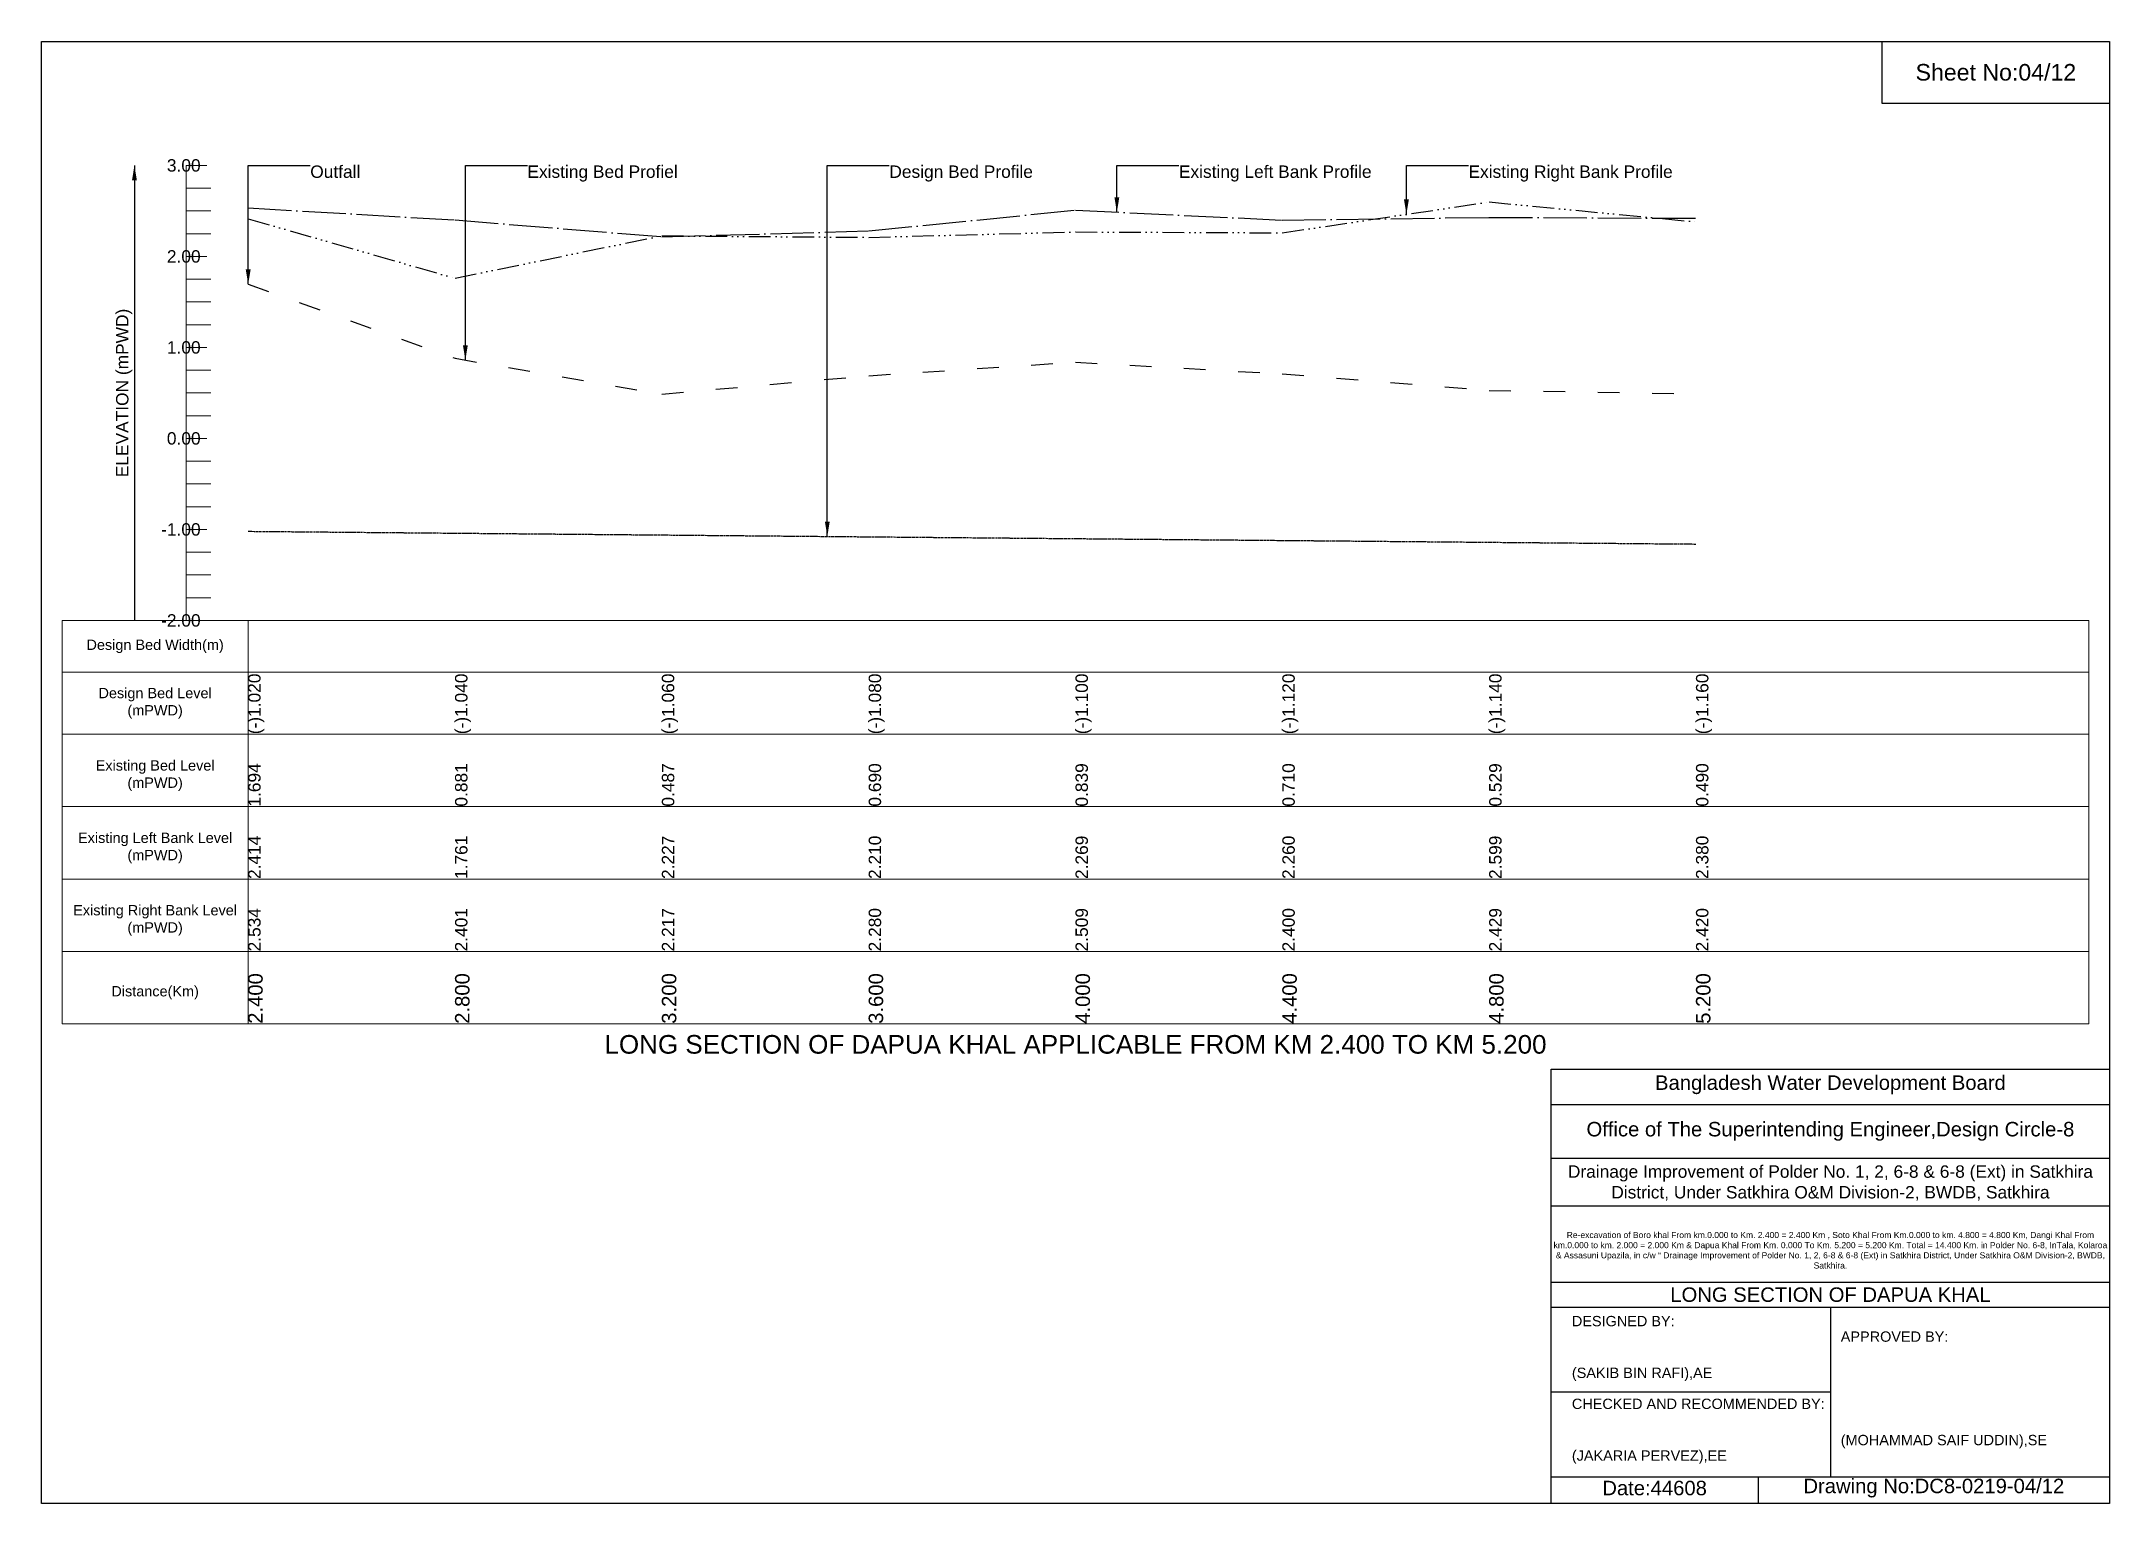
# Model space of a CAD drawing. Header units: inches. Extents: x 91000 to 218000, y -5656 to 30000.
# Drawn here: x 130000 to 138000, y 24344 to 30000 of the extents above; entities that cross this region are included whole.
import ezdxf

# ---------------------------------------------------------------- set-up
doc = ezdxf.new("R2010")
doc.units = ezdxf.units.IN
doc.header["$LTSCALE"] = 7
doc.header["$MEASUREMENT"] = 0
for name, pattern in [('ACAD_ISO03W100', [30, 12, -18]), ('ACAD_ISO04W100', [30, 24, -3, 0, -3]), ('ACAD_ISO14W100', [24, 12, -3, 0, -3, 0, -3, 0, -3]), ('CENTER', [2, 1.25, -0.25, 0.25, -0.25])]:
    doc.linetypes.add(name, pattern=pattern)
for name, color, linetype, lineweight in [('Design Bed Level Long Section', 7, 'CENTER', 25), ('Existing Bed Level for Long Section', 7, 'ACAD_ISO03W100', 25), ('Existing Left Bank of Long section', 7, 'ACAD_ISO04W100', 25), ('Existing Right Bank of Long Section', 7, 'ACAD_ISO14W100', 25), ('Long Section Border', 7, 'Continuous', 9), ('Long Section Labels', 7, 'Continuous', 9), ('Vscale for Long Section', 7, 'Continuous', 9)]:
    doc.layers.add(name, color=color, linetype=linetype, lineweight=lineweight)
doc.styles.get("Standard").update_dxf_attribs({"font": 'arial.ttf'})
doc.dimstyles.get("Standard").update_dxf_attribs({"dimtxt": 0.18, "dimasz": 0.18, "dimexe": 0.18, "dimexo": 0.0625, "dimgap": 0.09, "dimtad": 0, "dimtih": 1, "dimtoh": 1, "dimdec": 4, "dimzin": 0, "dimdsep": 46, "dimtxsty": 'Standard', "dimcen": 0.09, "dimadec": 0, "dimazin": 0, "dimtfac": 1, "dimtdec": 4, "dimtofl": 0, "dimtmove": 0, "dimatfit": 3, "dimfxl": 1, "dimtolj": 1, "dimtzin": 0, "dimarcsym": 0})

msp = doc.modelspace()

# ---------------------------------------------------------------- texts
at = {"attachment_point": 5}
for s, insert, char_height in [('Sheet No:04/12', (137560, 29880), 64), ('Bangladesh Water Development Board', (136920, 25964), 56), ('Office of The Superintending Engineer,Design Circle-8', (136920, 25784), 56)]:
    msp.add_mtext(s, dxfattribs=dict(at, insert=insert, char_height=char_height))
for s, insert, char_height, width, attachment_point in [('Drainage Improvement of Polder No. 1, 2, 6-8 & 6-8 (Ext) in Satkhira District, Under Satkhira O&M Division-2, BWDB, Satkhira', (136920, 25584), 48, 2240, 5), ('Re-excavation of Boro khal From km.0.000 to Km. 2.400 = 2.400 Km , Soto Khal From Km.0.000 to km. 4.800 = 4.800 Km, Dangi Khal From km.0.000 to km. 2.000 = 2.000 Km & Dapua Khal From Km. 0.000 To Km. 5.200 = 5.200 Km. Total = 14.400 Km. in Polder No. 6-8, InTala, Kolaroa & Assasuni Upazila, in c/w “ Drainage Improvement of Polder No. 1, 2, 6-8 & 6-8 (Ext) in Satkhira District, Under Satkhira O&M Division-2, BWDB, Satkhira.', (136920, 25324), 23.565, 2160, 5), ('LONG SECTION OF DAPUA KHAL', (136920, 25152), 56, 2240, 5), ('DESIGNED BY:^J^J^J(SAKIB BIN RAFI),AE', (135920, 24944), 40, 1120, 4), ('APPROVED BY:^J^J^J^J^J^J(MOHAMMAD SAIF UDDIN),SE', (136960, 24784), 40, 1120, 4), ('CHECKED AND RECOMMENDED BY:^J^J^J(JAKARIA PERVEZ),EE', (135920, 24624), 40, 1120, 4), ('Date:44608', (136240, 24404), 56, 1120, 5), ('Drawing No:DC8-0219-04/12', (137320, 24404), 56, 1760, 5)]:
    msp.add_mtext(s, dxfattribs=dict(insert=insert, char_height=char_height, width=width, attachment_point=attachment_point))
at = {"layer": 'Long Section Border', "attachment_point": 5}
for s, insert, char_height in [('Design Bed Width(m)', (130440, 27660), 40), ('Design Bed Level^J(mPWD)', (130440, 27440), 40), ('Existing Bed Level^J(mPWD)', (130440, 27160), 40), ('Existing Left Bank Level^J(mPWD)', (130440, 26880), 40), ('Existing Right Bank Level^J(mPWD)', (130440, 26600), 40), ('Distance(Km)', (130440, 26320), 40), ('LONG SECTION OF DAPUA KHAL APPLICABLE FROM KM 2.400 TO KM 5.200', (134000, 26120), 72)]:
    msp.add_mtext(s, dxfattribs=dict(at, insert=insert, char_height=char_height))
at = {"layer": 'Long Section Labels', "char_height": 48, "attachment_point": 1}
for s, insert in [('Outfall', (131040, 29520)), ('Existing Bed Profiel', (131880, 29520)), ('Design Bed Profile', (133280, 29520)), ('Existing Left Bank Profile', (134400, 29520)), ('Existing Right Bank Profile', (135520, 29520))]:
    msp.add_mtext(s, dxfattribs=dict(at, insert=insert))
at = {"layer": 'Vscale for Long Section', "char_height": 48, "attachment_point": 6}
for s, insert in [('3.00', (130616, 29520)), ('2.00', (130616, 29168)), ('1.00', (130616, 28816)), ('0.00', (130616, 28464)), ('-1.00', (130616, 28112)), ('-2.00', (130616, 27760))]:
    msp.add_mtext(s, dxfattribs=dict(at, insert=insert))
at = {"layer": 'Vscale for Long Section', "rotation": 90}
for s, insert, char_height, attachment_point in [('ELEVATION (mPWD)', (130320, 28640), 48, 5), ('(-)1.020', (130800, 27320), 48, 1), ('(-)1.040', (131600, 27320), 48, 1), ('(-)1.060', (132400, 27320), 48, 1), ('(-)1.080', (133200, 27320), 48, 1), ('(-)1.100', (134000, 27320), 48, 1), ('(-)1.120', (134800, 27320), 48, 1), ('(-)1.140', (135600, 27320), 48, 1), ('(-)1.160', (136400, 27320), 48, 1), ('1.694', (130800, 27040), 48, 1), ('0.881', (131600, 27040), 48, 1), ('0.487', (132400, 27040), 48, 1), ('0.690', (133200, 27040), 48, 1), ('0.839', (134000, 27040), 48, 1), ('0.710', (134800, 27040), 48, 1), ('0.529', (135600, 27040), 48, 1), ('0.490', (136400, 27040), 48, 1), ('2.414', (130800, 26760), 48, 1), ('1.761', (131600, 26760), 48, 1), ('2.227', (132400, 26760), 48, 1), ('2.210', (133200, 26760), 48, 1), ('2.269', (134000, 26760), 48, 1), ('2.260', (134800, 26760), 48, 1), ('2.599', (135600, 26760), 48, 1), ('2.380', (136400, 26760), 48, 1), ('2.534', (130800, 26480), 48, 1), ('2.401', (131600, 26480), 48, 1), ('2.217', (132400, 26480), 48, 1), ('2.280', (133200, 26480), 48, 1), ('2.509', (134000, 26480), 48, 1), ('2.400', (134800, 26480), 48, 1), ('2.429', (135600, 26480), 48, 1), ('2.420', (136400, 26480), 48, 1), ('2.400', (130800, 26200), 56, 1), ('2.800', (131600, 26200), 56, 1), ('3.200', (132400, 26200), 56, 1), ('3.600', (133200, 26200), 56, 1), ('4.000', (134000, 26200), 56, 1), ('4.400', (134800, 26200), 56, 1), ('4.800', (135600, 26200), 56, 1), ('5.200', (136400, 26200), 56, 1)]:
    msp.add_mtext(s, dxfattribs=dict(at, insert=insert, char_height=char_height, attachment_point=attachment_point))

# ---------------------------------------------------------------- linework, layer by layer
for points in [[(130000, 30000), (138000, 30000), (138000, 24344), (130000, 24344)], [(137120, 30000), (138000, 30000), (138000, 29760), (137120, 29760)]]:
    msp.add_lwpolyline(points, close=True)
for points in [[(135840, 24344), (135840, 26024), (138000, 26024)], [(135840, 25888), (138000, 25888)], [(135840, 25680), (138000, 25680)], [(135840, 25496), (138000, 25496)], [(135840, 25200), (138000, 25200)], [(135840, 25104), (138000, 25104)], [(136920, 25104), (136920, 24448)], [(135840, 24776), (136920, 24776)], [(135840, 24448), (138000, 24448)], [(136640, 24448), (136640, 24344)]]:
    msp.add_lwpolyline(points)
at = {"layer": 'Design Bed Level Long Section'}
msp.add_lwpolyline([(130800, 28105), (131600, 28097.9), (132400, 28090.9), (133200, 28083.8), (134000, 28076.8), (134800, 28069.8), (135600, 28062.7), (136400, 28055.7)], dxfattribs=at)
at = {"layer": 'Existing Bed Level for Long Section'}
msp.add_lwpolyline([(130800, 29060.3), (131600, 28774.1), (132400, 28635.4), (133200, 28706.9), (134000, 28759.3), (134800, 28713.9), (135600, 28650.2), (136400, 28636.5)], dxfattribs=at)
at = {"layer": 'Existing Left Bank of Long section'}
msp.add_lwpolyline([(130800, 29356), (131600, 29309.2), (132400, 29244.4), (133200, 29266.6), (134000, 29347.2), (134800, 29308.8), (135600, 29319), (136400, 29315.8)], dxfattribs=at)
at = {"layer": 'Existing Right Bank of Long Section'}
msp.add_lwpolyline([(130800, 29313.7), (131600, 29083.9), (132400, 29247.9), (133200, 29241.9), (134000, 29262.7), (134800, 29259.5), (135600, 29378.8), (136400, 29301.8)], dxfattribs=at)
at = {"layer": 'Long Section Border'}
msp.add_lwpolyline([(130080, 27760), (137920, 27760), (137920, 26200), (130080, 26200)], close=True, dxfattribs=at)
for points in [[(130800, 27760), (130800, 26200)], [(130080, 27560), (137920, 27560)], [(130080, 27320), (137920, 27320)], [(130080, 27040), (137920, 27040)], [(130080, 26760), (137920, 26760)], [(130080, 26480), (137920, 26480)]]:
    msp.add_lwpolyline(points, dxfattribs=at)
at = {"layer": 'Vscale for Long Section'}
for points in [[(130560, 27760), (130560, 28112), (130560, 28464), (130560, 28816), (130560, 29168), (130560, 29520)], [(130560, 29520), (130640, 29520)], [(130560, 29432), (130656, 29432)], [(130560, 29344), (130656, 29344)], [(130560, 29256), (130656, 29256)], [(130560, 29168), (130640, 29168)], [(130560, 29080), (130656, 29080)], [(130560, 28992), (130656, 28992)], [(130560, 28904), (130656, 28904)], [(130560, 28816), (130640, 28816)], [(130560, 28728), (130656, 28728)], [(130560, 28640), (130656, 28640)], [(130560, 28552), (130656, 28552)], [(130560, 28464), (130640, 28464)], [(130560, 28376), (130656, 28376)], [(130560, 28288), (130656, 28288)], [(130560, 28200), (130656, 28200)], [(130560, 28112), (130640, 28112)], [(130560, 28024), (130656, 28024)], [(130560, 27936), (130656, 27936)], [(130560, 27848), (130656, 27848)], [(130560, 27760), (130640, 27760)]]:
    msp.add_lwpolyline(points, dxfattribs=at)

msp.set_redraw_order([(e.dxf.handle, doc.entitydb.next_handle()) for e in msp.query("TEXT MTEXT ATTDEF DIMENSION ARC_DIMENSION")])  # texts and dimensions are drawn at this point

# ---------------------------------------------------------------- leaders
at = {"layer": 'Long Section Labels', "annotation_type": 0, "has_hookline": 1, "hookline_direction": 0}
for points, text_width in [([(130800, 29060.3), (130800, 29520), (131039.9, 29520)], 185.8), ([(131640, 28767.2), (131640, 29520), (131879.9, 29520)], 571.4), ([(133040, 28085.2), (133040, 29520), (133279.9, 29520)], 547.4), ([(134160, 29339.5), (134160, 29520), (134399.9, 29520)], 737.4), ([(135280, 29331.1), (135280, 29520), (135519.9, 29520)], 782)]:
    msp.add_leader(points, dimstyle='Standard', override={"dimasz": 57.6}, dxfattribs=dict(at, text_width=text_width))
at = {"layer": 'Vscale for Long Section'}
msp.add_leader([(130360, 29520), (130360, 27760)], dimstyle='Standard', override={"dimasz": 57.6}, dxfattribs=at)

doc.saveas('drawing.dxf')
